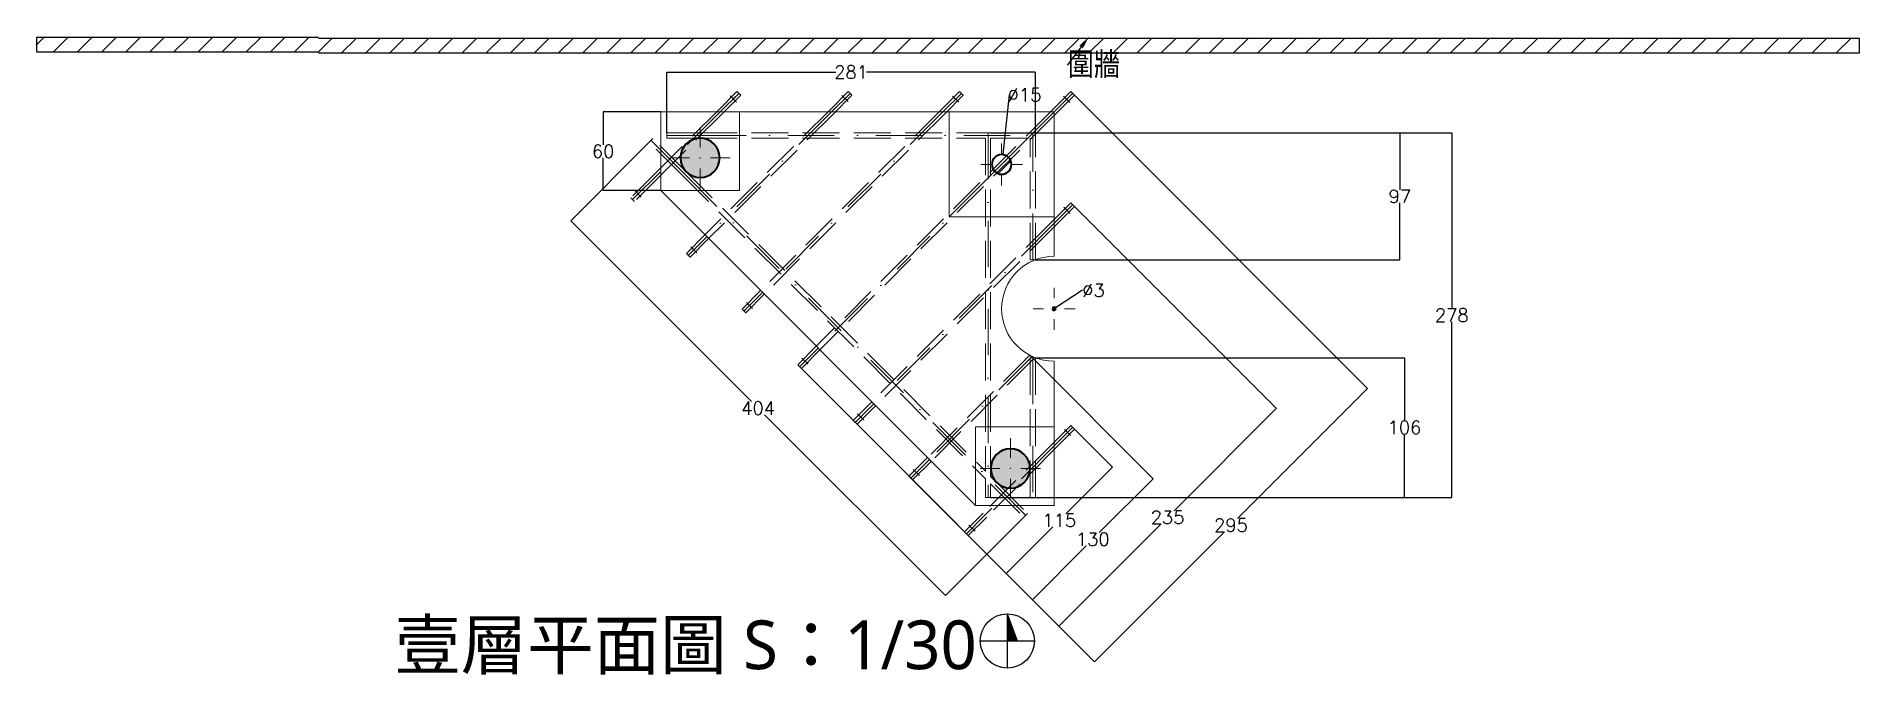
# Model space of a CAD drawing. Header units: millimetres. Extents: x -4568 to 9335, y 16555 to 21417.
import ezdxf
from ezdxf import colors
from ezdxf.entities.mleader import LeaderData, LeaderLine
from ezdxf.math import Vec2, Vec3

# ---------------------------------------------------------------- set-up
doc = ezdxf.new("R2010")
doc.units = ezdxf.units.MM
doc.header["$MEASUREMENT"] = 0
doc.set_wipeout_variables(frame=1)
for name, pattern in [('Wipeout_Contour', [1000, 0, -1000]), ('隱藏線', [391.22222328186, 282.22222328186, -109]), ('點 & 虛線', [670.2777624130249, 352.777767181396, -176.388883590699, 0, -141.11111164093])]:
    doc.linetypes.add(name, pattern=pattern)
for name, color, linetype, lineweight, true_color in [('2D 繪圖 - 通用_畫筆號__62', 7, 'Continuous', 20, 0xaaaaaa), ('2D 繪圖 - 通用_畫筆號__82', 7, 'Continuous', 20, 0xaaaaaa), ('場地 & 景觀 - 地形_畫筆號__168', 7, 'Continuous', 13, 0xfe847a), ('結構 - 承載_畫筆號__166', 7, 'Continuous', 13, 0x97cbff), ('結構 - 承載_畫筆號__180', 7, 'Continuous', 15, 0xd6cda7), ('結構 - 承載_畫筆號__28', 7, 'Continuous', 35, 0xa80f02), ('結構 - 承載_畫筆號__69', 7, 'Continuous', 20, 0x71cebe), ('結構 - 承載_畫筆號__90', 7, 'Continuous', 20, 0x00bfbf)]:
    doc.layers.add(name, color=color, linetype=linetype, lineweight=lineweight, true_color=true_color)
doc.layers.add('場地 & 景觀 - 地形', color=7, linetype='Continuous')
doc.layers.add('結構 - 承載', color=7, linetype='Continuous')
doc.layers.add('場地 & 景觀 - 地形_畫筆號__47', color=7, linetype='Continuous', lineweight=25)
doc.layers.add('結構 - 承載_畫筆號__20', color=1, linetype='Continuous', lineweight=0)
doc.styles.get("Standard").update_dxf_attribs({"font": 'txt', "bigfont": 'CHINESET.SHX'})
doc.styles.add('生成的_樣式_1', font='')
doc.styles.get('生成的_樣式_1').set_extended_font_data('微軟正黑體')
doc.dimstyles.new('圖面放大10倍', dxfattribs={"dimtxt": 100, "dimasz": 0.18, "dimexe": 0.18, "dimexo": 0.0625, "dimgap": 0.09, "dimtad": 0, "dimtih": 1, "dimtoh": 1, "dimdec": 0, "dimlfac": 0.1, "dimzin": 0, "dimdsep": 46, "dimtxsty": 'Standard', "dimcen": 0.09, "dimadec": 0, "dimazin": 0, "dimtfac": 1, "dimtdec": 0, "dimtofl": 0, "dimtmove": 0, "dimatfit": 3, "dimfxl": 1, "dimtolj": 1, "dimtzin": 0, "dimarcsym": 0})
pattern_1 = [(44.99999999999999, (0, 0), (-91.92387818248316, 91.92387818248324), [])]
pattern_2 = [(44.99999999999999, (0, 0), (-159.0990257669731, 159.0990257669732), []), (44.99999999999999, (-53.03300858899104, 53.03300858899108), (-159.0990257669731, 159.0990257669732), [])]

msp = doc.modelspace()

# ---------------------------------------------------------------- texts
at = {"style": '生成的_樣式_1'}
msp.add_text('壹層平面圖 S：1/30 ', height=371.4647106388439, dxfattribs=at).set_placement((-1838.91922312096, 16595.5345863705))

# ---------------------------------------------------------------- blocks, each defined once
blk = doc.blocks.new('牆_1', base_point=(-4568.393383232627, 21725.80885679))
at = {"color": 254, "linetype": 'Wipeout_Contour', "lineweight": 0, "ltscale": 88338.41198787843}
blk.add_wipeout([(-4568.393383232627, 21725.808856789998), (-2416.4599311117054, 21725.808856789998), (-2416.4599311117054, 21835.808856789994), (-4568.393383232627, 21835.808856789994)], dxfattribs=at).dxf.layer = '場地 & 景觀 - 地形'
at = {"layer": '場地 & 景觀 - 地形_畫筆號__168', "linetype": 'Continuous', "lineweight": 13, "true_color": 0xfe847a}
h = blk.add_hatch(dxfattribs=at)
h.set_pattern_fill('簡單磚', color=11, style=0, pattern_type=2)
h.set_pattern_definition(pattern_1)
h.paths.add_polyline_path([(-4568.393383232627, 21725.80885679), (-2416.459931111706, 21725.80885679), (-2416.459931111706, 21835.80885678999), (-4568.393383232627, 21835.80885678999)])
at = {"layer": '場地 & 景觀 - 地形_畫筆號__47', "color": 7, "linetype": 'Continuous', "lineweight": 25, "flags": 128}
for points in [[(-2416.459931111706, 21835.80885678999), (-4568.393383232627, 21835.80885678999)], [(-4568.393383232627, 21835.80885678999), (-4568.393383232627, 21725.80885679)], [(-4568.393383232627, 21725.80885679), (-2416.459931111706, 21725.80885679)]]:
    blk.add_lwpolyline(points, dxfattribs=at)
blk = doc.blocks.new('牆_2', base_point=(-2416.459931111706, 21725.80885679))
at = {"color": 254, "linetype": 'Wipeout_Contour', "lineweight": 0, "ltscale": 91222.43940808508}
blk.add_wipeout([(-2416.4599311117063, 21725.808856789998), (9334.600026173734, 21725.808856789998), (9334.600026173734, 21835.808856789994), (-2416.4599311117063, 21835.808856789994)], dxfattribs=at).dxf.layer = '場地 & 景觀 - 地形'
at = {"layer": '場地 & 景觀 - 地形_畫筆號__168', "linetype": 'Continuous', "lineweight": 13, "true_color": 0xfe847a}
h = blk.add_hatch(dxfattribs=at)
h.set_pattern_fill('簡單磚', color=11, style=0, pattern_type=2)
h.set_pattern_definition(pattern_1)
h.paths.add_polyline_path([(-2416.459931111707, 21725.80885679), (9334.600026173732, 21725.80885679), (9334.600026173732, 21835.80885678999), (-2416.459931111707, 21835.80885678999)])
at = {"layer": '場地 & 景觀 - 地形_畫筆號__47', "color": 7, "linetype": 'Continuous', "lineweight": 25, "flags": 128}
for points in [[(9334.600026173732, 21835.80885678999), (-2416.459931111707, 21835.80885678999)], [(9334.600026173732, 21725.80885679), (9334.600026173732, 21835.80885678999)], [(-2416.459931111707, 21725.80885679), (9334.600026173732, 21725.80885679)]]:
    blk.add_lwpolyline(points, dxfattribs=at)
blk = doc.blocks.new('柱_1', base_point=(2792.225761891631, 20441.96246969575))
at = {"layer": '結構 - 承載_畫筆號__166', "linetype": 'Continuous', "lineweight": 13, "true_color": 0x97cbff}
h = blk.add_hatch(dxfattribs=at)
h.set_pattern_fill('鋼', color=151, style=0, pattern_type=2)
h.set_pattern_definition(pattern_2)
h.paths.add_polyline_path([(2717.225761891631, 20441.96246969575, 0.9999999999999999), (2867.225761891631, 20441.96246969575, 0.9999999999999999)])
at = {"layer": '結構 - 承載_畫筆號__20', "color": 1, "linetype": 'Continuous', "lineweight": 0}
for p, q in [((2792.225761891631, 20521.96246969575), (2792.225761891631, 20601.96246969575)), ((2712.225761891631, 20441.96246969575), (2632.225761891631, 20441.96246969575)), ((2872.225761891631, 20441.96246969575), (2952.225761891631, 20441.96246969575)), ((2792.225761891631, 20361.96246969575), (2792.225761891631, 20281.96246969575))]:
    blk.add_line(p, q, dxfattribs=at)
blk.add_point((2792.225761891631, 20441.96246969575), dxfattribs=at)
at = {"layer": '結構 - 承載_畫筆號__28', "color": 14, "linetype": 'Continuous', "lineweight": 35, "true_color": 0xa80f02}
for start, end in [(0, 180), (180, 0)]:
    blk.add_arc((2792.225761891631, 20441.96246969575), 75.00000000000017, start, end, dxfattribs=at)
blk = doc.blocks.new('柱_2', base_point=(492.2257618916307, 20491.96246969575))
at = {"layer": '結構 - 承載_畫筆號__180', "linetype": 'Continuous', "lineweight": 0, "true_color": 0x353329}
blk.add_hatch(color=250, dxfattribs=at).paths.add_polyline_path([(342.2257618916308, 20491.96246969575, 0.9999999999999999), (642.2257618916307, 20491.96246969575, 0.9999999999999999)])
at = {"layer": '結構 - 承載_畫筆號__20', "color": 1, "linetype": 'Continuous', "lineweight": 0}
for p, q in [((492.2257618916307, 20571.96246969575), (492.2257618916307, 20721.96246969575)), ((412.2257618916307, 20491.96246969575), (262.2257618916308, 20491.96246969575)), ((572.2257618916308, 20491.96246969575), (722.2257618916308, 20491.96246969575)), ((492.2257618916307, 20411.96246969575), (492.2257618916307, 20261.96246969575))]:
    blk.add_line(p, q, dxfattribs=at)
blk.add_point((492.2257618916307, 20491.96246969575), dxfattribs=at)
at = {"layer": '結構 - 承載_畫筆號__28', "color": 14, "linetype": 'Continuous', "lineweight": 35, "true_color": 0xa80f02}
for start, end in [(0, 180), (180, 0)]:
    blk.add_arc((492.2257618916307, 20491.96246969575), 150, start, end, dxfattribs=at)
blk = doc.blocks.new('柱_3', base_point=(2859.148706652466, 18125.03952493492))
at = {"layer": '結構 - 承載_畫筆號__180', "linetype": 'Continuous', "lineweight": 0, "true_color": 0x353329}
blk.add_hatch(color=250, dxfattribs=at).paths.add_polyline_path([(2709.148706652466, 18125.03952493492, 0.9999999999999999), (3009.148706652466, 18125.03952493492, 0.9999999999999999)])
at = {"layer": '結構 - 承載_畫筆號__20', "color": 1, "linetype": 'Continuous', "lineweight": 0}
for p, q in [((2859.148706652466, 18205.03952493491), (2859.148706652466, 18355.03952493492)), ((2779.148706652466, 18125.03952493492), (2629.148706652466, 18125.03952493492)), ((2939.148706652466, 18125.03952493492), (3089.148706652466, 18125.03952493492)), ((2859.148706652466, 18045.03952493492), (2859.148706652466, 17895.03952493492))]:
    blk.add_line(p, q, dxfattribs=at)
blk.add_point((2859.148706652466, 18125.03952493492), dxfattribs=at)
at = {"layer": '結構 - 承載_畫筆號__28', "color": 14, "linetype": 'Continuous', "lineweight": 35, "true_color": 0xa80f02}
for start, end in [(0, 180), (180, 0)]:
    blk.add_arc((2859.148706652466, 18125.03952493492), 149.9999999999999, start, end, dxfattribs=at)
blk = doc.blocks.new('柱_4', base_point=(3192.225761891631, 19341.96246969575))
at = {"layer": '結構 - 承載_畫筆號__166', "linetype": 'Continuous', "lineweight": 13, "true_color": 0x97cbff}
h = blk.add_hatch(dxfattribs=at)
h.set_pattern_fill('鋼', color=151, style=0, pattern_type=2)
h.set_pattern_definition(pattern_2)
h.paths.add_polyline_path([(3179.725761891631, 19341.96246969575, 0.9999999999999999), (3204.725761891631, 19341.96246969575, 0.9999999999999999)])
at = {"layer": '結構 - 承載_畫筆號__20', "color": 1, "linetype": 'Continuous', "lineweight": 0}
for p, q in [((3192.225761891631, 19421.96246969575), (3192.225761891631, 19501.96246969575)), ((3112.225761891631, 19341.96246969575), (3032.225761891631, 19341.96246969575)), ((3272.225761891631, 19341.96246969575), (3352.225761891631, 19341.96246969575)), ((3192.225761891631, 19261.96246969575), (3192.225761891631, 19181.96246969575))]:
    blk.add_line(p, q, dxfattribs=at)
blk.add_point((3192.225761891631, 19341.96246969575), dxfattribs=at)
at = {"layer": '結構 - 承載_畫筆號__28', "color": 14, "linetype": 'Continuous', "lineweight": 35, "true_color": 0xa80f02}
for start, end in [(0, 180), (180, 0)]:
    blk.add_arc((3192.225761891631, 19341.96246969575), 12.50000000000018, start, end, dxfattribs=at)
blk = doc.blocks.new('梁_1', base_point=(3192.225761891631, 20841.96246969575))
at = {"layer": '結構 - 承載_畫筆號__69', "color": 123, "linetype": '點 & 虛線', "lineweight": 20, "true_color": 0x71cebe}
blk.add_line((3192.225761891631, 20841.96246969575), (1392.22576189163, 19041.96246969575), dxfattribs=at)
at = {"layer": '結構 - 承載_畫筆號__90', "color": 132, "linetype": '隱藏線', "lineweight": 20, "true_color": 0x00bfbf}
for p, q in [((3178.083626267903, 20856.10460531949), (1378.083626267899, 19056.10460531948)), ((3206.367897515364, 20827.82033407202), (1406.367897515361, 19027.82033407202))]:
    blk.add_line(p, q, dxfattribs=at)
blk = doc.blocks.new('梁_2', base_point=(3192.225761891631, 20841.96246969575))
at = {"layer": '結構 - 承載_畫筆號__69', "color": 123, "linetype": '點 & 虛線', "lineweight": 20, "true_color": 0x71cebe}
blk.add_line((3192.225761891631, 20841.96246969575), (3333.647118128941, 20983.38382593306), dxfattribs=at)
at = {"layer": '結構 - 承載_畫筆號__69', "color": 123, "linetype": 'Continuous', "lineweight": 20, "true_color": 0x71cebe}
blk.add_line((3265.024456979341, 20961.90161686256), (3312.164909058444, 20914.76116478346), dxfattribs=at)
at = {"layer": '結構 - 承載_畫筆號__90', "color": 132, "linetype": '隱藏線', "lineweight": 20, "true_color": 0x00bfbf}
for p, q in [((3178.083626267899, 20856.10460531948), (3319.50498250521, 20997.52596155679)), ((3347.789253752672, 20969.24169030933), (3319.50498250521, 20997.52596155679)), ((3206.36789751536, 20827.82033407201), (3347.789253752672, 20969.24169030933))]:
    blk.add_line(p, q, dxfattribs=at)
blk = doc.blocks.new('梁_3', base_point=(2343.697624467773, 20841.96246969575))
at = {"layer": '結構 - 承載_畫筆號__69', "color": 123, "linetype": '點 & 虛線', "lineweight": 20, "true_color": 0x71cebe}
blk.add_line((2343.697624467773, 20841.96246969575), (967.9616931797002, 19466.22653840768), dxfattribs=at)
at = {"layer": '結構 - 承載_畫筆號__90', "color": 132, "linetype": '隱藏線', "lineweight": 20, "true_color": 0x00bfbf}
for p, q in [((2329.555488844043, 20856.10460531948), (953.8195575559689, 19480.36867403141)), ((2357.839760091507, 20827.82033407202), (982.1038288034305, 19452.08440278394))]:
    blk.add_line(p, q, dxfattribs=at)
blk = doc.blocks.new('梁_4', base_point=(1495.169487043917, 20841.96246969575))
at = {"layer": '結構 - 承載_畫筆號__69', "color": 123, "linetype": '點 & 虛線', "lineweight": 20, "true_color": 0x71cebe}
blk.add_line((1495.169487043917, 20841.96246969575), (543.6976244677709, 19890.49060711961), dxfattribs=at)
at = {"layer": '結構 - 承載_畫筆號__90', "color": 132, "linetype": '隱藏線', "lineweight": 20, "true_color": 0x00bfbf}
for p, q in [((1481.027351420189, 20856.10460531949), (529.5554888440414, 19904.63274274334)), ((1509.311622667649, 20827.82033407202), (557.8397600915011, 19876.34847149587))]:
    blk.add_line(p, q, dxfattribs=at)
blk = doc.blocks.new('梁_5', base_point=(646.6413496200616, 20841.96246969575))
at = {"layer": '結構 - 承載_畫筆號__69', "color": 123, "linetype": '點 & 虛線', "lineweight": 20, "true_color": 0x71cebe}
blk.add_line((646.6413496200616, 20841.96246969575), (192.2257618916323, 20387.54688196733), dxfattribs=at)
at = {"layer": '結構 - 承載_畫筆號__90', "color": 132, "linetype": '隱藏線', "lineweight": 20, "true_color": 0x00bfbf}
for p, q in [((632.499213996329, 20856.10460531948), (178.0836262679028, 20401.68901759106)), ((660.7834852437906, 20827.82033407201), (206.3678975153643, 20373.40474634359))]:
    blk.add_line(p, q, dxfattribs=at)
blk = doc.blocks.new('梁_6', base_point=(3192.22576189163, 19993.4343322719))
at = {"layer": '結構 - 承載_畫筆號__69', "color": 123, "linetype": '點 & 虛線', "lineweight": 20, "true_color": 0x71cebe}
blk.add_line((3192.22576189163, 19993.4343322719), (1816.489830603558, 18617.69840098382), dxfattribs=at)
at = {"layer": '結構 - 承載_畫筆號__90', "color": 132, "linetype": '隱藏線', "lineweight": 20, "true_color": 0x00bfbf}
for p, q in [((3178.083626267899, 20007.57646789563), (1802.347694979827, 18631.84053660756)), ((3206.36789751536, 19979.29219664816), (1830.631966227289, 18603.55626536009))]:
    blk.add_line(p, q, dxfattribs=at)
blk = doc.blocks.new('梁_7', base_point=(3020.798938608537, 18973.47937156495))
at = {"layer": '結構 - 承載_畫筆號__69', "color": 123, "linetype": '點 & 虛線', "lineweight": 20, "true_color": 0x71cebe}
blk.add_line((3020.798938608537, 18973.47937156495), (2240.753899315488, 18193.4343322719), dxfattribs=at)
at = {"layer": '結構 - 承載_畫筆號__90', "color": 132, "linetype": '隱藏線', "lineweight": 20, "true_color": 0x00bfbf}
for p, q in [((3006.656802984806, 18987.62150718868), (2226.611763691756, 18207.57646789563)), ((3034.941074232268, 18959.33723594121), (2254.896034939219, 18179.29219664816)), ((3006.656802984806, 18987.62150718868), (3034.941074232268, 18959.33723594121))]:
    blk.add_line(p, q, dxfattribs=at)
blk = doc.blocks.new('梁_8', base_point=(3192.22576189163, 18296.37805742418))
at = {"layer": '結構 - 承載_畫筆號__69', "color": 123, "linetype": '點 & 虛線', "lineweight": 20, "true_color": 0x71cebe}
blk.add_line((3192.22576189163, 18296.37805742418), (2665.017968027416, 17769.17026355997), dxfattribs=at)
at = {"layer": '結構 - 承載_畫筆號__90', "color": 132, "linetype": '隱藏線', "lineweight": 20, "true_color": 0x00bfbf}
for p, q in [((3178.083626267899, 18310.52019304791), (2650.875832403686, 17783.3123991837)), ((3206.367897515361, 18282.23592180045), (2679.160103651147, 17755.02812793624))]:
    blk.add_line(p, q, dxfattribs=at)
blk = doc.blocks.new('梁_9', base_point=(543.6976244677709, 19890.49060711961))
at = {"layer": '結構 - 承載_畫筆號__69', "color": 123, "linetype": '點 & 虛線', "lineweight": 20, "true_color": 0x71cebe}
blk.add_line((543.6976244677709, 19890.49060711961), (402.2762682304619, 19749.0692508823), dxfattribs=at)
at = {"layer": '結構 - 承載_畫筆號__69', "color": 123, "linetype": 'Continuous', "lineweight": 20, "true_color": 0x71cebe}
blk.add_line((468.2729011412071, 19767.92543171394), (421.1324490621039, 19815.06588379304), dxfattribs=at)
at = {"layer": '結構 - 承載_畫筆號__90', "color": 132, "linetype": '隱藏線', "lineweight": 20, "true_color": 0x00bfbf}
for p, q in [((529.5554888440423, 19904.63274274334), (388.134132606731, 19763.21138650603)), ((388.134132606731, 19763.21138650603), (416.4184038541929, 19734.92711525856)), ((557.839760091503, 19876.34847149587), (416.4184038541929, 19734.92711525856))]:
    blk.add_line(p, q, dxfattribs=at)
blk = doc.blocks.new('梁_10', base_point=(646.6413496200616, 20841.96246969575))
at = {"layer": '結構 - 承載_畫筆號__69', "color": 123, "linetype": '點 & 虛線', "lineweight": 20, "true_color": 0x71cebe}
blk.add_line((646.6413496200616, 20841.96246969575), (788.0627058573708, 20983.38382593306), dxfattribs=at)
at = {"layer": '結構 - 承載_畫筆號__69', "color": 123, "linetype": 'Continuous', "lineweight": 20, "true_color": 0x71cebe}
blk.add_line((722.0660729466256, 20964.52764510142), (769.2065250257289, 20917.38719302231), dxfattribs=at)
at = {"layer": '結構 - 承載_畫筆號__90', "color": 132, "linetype": '隱藏線', "lineweight": 20, "true_color": 0x00bfbf}
for p, q in [((632.4992139963326, 20856.10460531949), (773.9205702336399, 20997.52596155679)), ((802.2048414811018, 20969.24169030933), (773.9205702336399, 20997.52596155679)), ((660.7834852437933, 20827.82033407202), (802.2048414811018, 20969.24169030933))]:
    blk.add_line(p, q, dxfattribs=at)
blk = doc.blocks.new('梁_11', base_point=(1495.169487043917, 20841.96246969575))
at = {"layer": '結構 - 承載_畫筆號__69', "color": 123, "linetype": '點 & 虛線', "lineweight": 20, "true_color": 0x71cebe}
blk.add_line((1495.169487043917, 20841.96246969575), (1636.590843281226, 20983.38382593306), dxfattribs=at)
at = {"layer": '結構 - 承載_畫筆號__69', "color": 123, "linetype": 'Continuous', "lineweight": 20, "true_color": 0x71cebe}
blk.add_line((1573.567821683229, 20967.50125641417), (1620.708273762332, 20920.36080433506), dxfattribs=at)
at = {"layer": '結構 - 承載_畫筆號__90', "color": 132, "linetype": '隱藏線', "lineweight": 20, "true_color": 0x00bfbf}
for p, q in [((1481.027351420189, 20856.10460531949), (1622.448707657495, 20997.52596155679)), ((1650.732978904957, 20969.24169030933), (1622.448707657495, 20997.52596155679)), ((1509.31162266765, 20827.82033407202), (1650.732978904957, 20969.24169030933))]:
    blk.add_line(p, q, dxfattribs=at)
blk = doc.blocks.new('梁_12', base_point=(2343.697624467773, 20841.96246969575))
at = {"layer": '結構 - 承載_畫筆號__69', "color": 123, "linetype": '點 & 虛線', "lineweight": 20, "true_color": 0x71cebe}
blk.add_line((2343.697624467773, 20841.96246969575), (2485.118980705082, 20983.38382593306), dxfattribs=at)
at = {"layer": '結構 - 承載_畫筆號__69', "color": 123, "linetype": 'Continuous', "lineweight": 20, "true_color": 0x71cebe}
blk.add_line((2417.585431347268, 20962.99072865435), (2464.725883426372, 20915.85027657525), dxfattribs=at)
at = {"layer": '結構 - 承載_畫筆號__90', "color": 132, "linetype": '隱藏線', "lineweight": 20, "true_color": 0x00bfbf}
for p, q in [((2329.555488844041, 20856.10460531948), (2470.976845081351, 20997.52596155679)), ((2499.261116328813, 20969.24169030933), (2470.976845081351, 20997.52596155679)), ((2357.839760091505, 20827.82033407202), (2499.261116328813, 20969.24169030933))]:
    blk.add_line(p, q, dxfattribs=at)
blk = doc.blocks.new('梁_13', base_point=(3192.22576189163, 19993.4343322719))
at = {"layer": '結構 - 承載_畫筆號__69', "color": 123, "linetype": '點 & 虛線', "lineweight": 20, "true_color": 0x71cebe}
blk.add_line((3192.22576189163, 19993.4343322719), (3333.647118128939, 20134.8556885092), dxfattribs=at)
at = {"layer": '結構 - 承載_畫筆號__69', "color": 123, "linetype": 'Continuous', "lineweight": 20, "true_color": 0x71cebe}
blk.add_line((3266.91612819625, 20115.26515065562), (3314.056580275353, 20068.12469857651), dxfattribs=at)
at = {"layer": '結構 - 承載_畫筆號__90', "color": 132, "linetype": '隱藏線', "lineweight": 20, "true_color": 0x00bfbf}
for p, q in [((3178.083626267899, 20007.57646789563), (3319.504982505208, 20148.99782413294)), ((3206.36789751536, 19979.29219664816), (3347.78925375267, 20120.71355288547)), ((3347.78925375267, 20120.71355288547), (3319.504982505208, 20148.99782413294))]:
    blk.add_line(p, q, dxfattribs=at)
blk = doc.blocks.new('梁_14', base_point=(3192.22576189163, 18296.37805742418))
at = {"layer": '結構 - 承載_畫筆號__69', "color": 123, "linetype": '點 & 虛線', "lineweight": 20, "true_color": 0x71cebe}
blk.add_line((3192.22576189163, 18296.37805742418), (3333.64711812894, 18437.79941366149), dxfattribs=at)
at = {"layer": '結構 - 承載_畫筆號__69', "color": 123, "linetype": 'Continuous', "lineweight": 20, "true_color": 0x71cebe}
blk.add_line((3271.105077810831, 18422.39782542249), (3318.245529889934, 18375.25737334338), dxfattribs=at)
at = {"layer": '結構 - 承載_畫筆號__90', "color": 132, "linetype": '隱藏線', "lineweight": 20, "true_color": 0x00bfbf}
for p, q in [((3178.0836262679, 18310.52019304791), (3319.504982505209, 18451.94154928522)), ((3206.367897515362, 18282.23592180045), (3347.789253752671, 18423.65727803776)), ((3347.789253752671, 18423.65727803776), (3319.504982505209, 18451.94154928522))]:
    blk.add_line(p, q, dxfattribs=at)
blk = doc.blocks.new('梁_15', base_point=(492.2257618916307, 20661.96246969575))
at = {"layer": '結構 - 承載_畫筆號__69', "color": 123, "linetype": '點 & 虛線', "lineweight": 20, "true_color": 0x71cebe}
blk.add_line((492.2257618916307, 20661.96246969575), (3049.148706652466, 20661.96246969575), dxfattribs=at)
at = {"layer": '結構 - 承載_畫筆號__90', "color": 132, "linetype": '隱藏線', "lineweight": 20, "true_color": 0x00bfbf}
for p, q in [((492.2257618916306, 20681.96246969575), (2668.336375915732, 20681.96246969575)), ((492.2257618916306, 20641.96246969575), (2668.336375915732, 20641.96246969575)), ((2708.336375915732, 20681.96246969575), (3009.148706652466, 20681.96246969575)), ((2708.336375915732, 20641.96246969575), (3009.148706652466, 20641.96246969575)), ((3049.148706652466, 20641.96246969575), (3049.148706652466, 20681.96246969575))]:
    blk.add_line(p, q, dxfattribs=at)
blk = doc.blocks.new('梁_16', base_point=(492.2257618916307, 20661.96246969575))
at = {"layer": '結構 - 承載_畫筆號__69', "color": 123, "linetype": '點 & 虛線', "lineweight": 20, "true_color": 0x71cebe}
blk.add_line((492.2257618916307, 20661.96246969575), (238.3570783725933, 20661.96246969575), dxfattribs=at)
at = {"layer": '結構 - 承載_畫筆號__90', "color": 132, "linetype": '隱藏線', "lineweight": 20, "true_color": 0x00bfbf}
for p, q in [((492.2257618916307, 20681.96246969575), (238.3570783725933, 20681.96246969575)), ((238.3570783725933, 20681.96246969575), (238.3570783725933, 20641.96246969575)), ((492.2257618916307, 20641.96246969575), (238.3570783725933, 20641.96246969575))]:
    blk.add_line(p, q, dxfattribs=at)
blk = doc.blocks.new('梁_17', base_point=(372.0176090899168, 20371.75431689404))
at = {"layer": '結構 - 承載_畫筆號__69', "color": 123, "linetype": '點 & 虛線', "lineweight": 20, "true_color": 0x71cebe}
blk.add_line((372.0176090899168, 20371.75431689404), (2745.304892006488, 17998.46703397747), dxfattribs=at)
at = {"layer": '結構 - 承載_畫筆號__90', "color": 132, "linetype": '隱藏線', "lineweight": 20, "true_color": 0x00bfbf}
for p, q in [((357.8754734661875, 20357.6121812703), (2668.336375915731, 18047.15127882076)), ((386.1597447136491, 20385.89645251777), (2668.336375915733, 18103.71982131568)), ((2708.336375915733, 18063.71982131568), (2759.447027630219, 18012.6091696012)), ((2708.336375915732, 18007.15127882076), (2731.162756382757, 17984.32489835373))]:
    blk.add_line(p, q, dxfattribs=at)
blk = doc.blocks.new('梁_18', base_point=(372.0176090899168, 20371.75431689404))
at = {"layer": '結構 - 承載_畫筆號__69', "color": 123, "linetype": '點 & 虛線', "lineweight": 20, "true_color": 0x71cebe}
blk.add_line((372.0176090899168, 20371.75431689404), (118.6619110930882, 20625.11001489086), dxfattribs=at)
at = {"layer": '結構 - 承載_畫筆號__90', "color": 132, "linetype": '隱藏線', "lineweight": 20, "true_color": 0x00bfbf}
for p, q in [((132.8040467168191, 20639.25215051459), (104.5197754693572, 20610.96787926713)), ((357.8754734661829, 20357.61218127031), (104.5197754693572, 20610.96787926713)), ((386.159744713647, 20385.89645251777), (132.8040467168191, 20639.25215051459))]:
    blk.add_line(p, q, dxfattribs=at)
blk = doc.blocks.new('梁_19', base_point=(2745.304892006488, 17998.46703397747))
at = {"layer": '結構 - 承載_畫筆號__69', "color": 123, "linetype": '點 & 虛線', "lineweight": 20, "true_color": 0x71cebe}
blk.add_line((2745.304892006488, 17998.46703397747), (2975.373307086744, 17768.39861889721), dxfattribs=at)
at = {"layer": '結構 - 承載_畫筆號__90', "color": 132, "linetype": '隱藏線', "lineweight": 20, "true_color": 0x00bfbf}
for p, q in [((2731.162756382757, 17984.32489835373), (2961.231171463013, 17754.25648327348)), ((2759.447027630218, 18012.6091696012), (2989.515442710475, 17782.54075452095)), ((2961.231171463013, 17754.25648327348), (2989.515442710475, 17782.54075452095))]:
    blk.add_line(p, q, dxfattribs=at)
blk = doc.blocks.new('梁_20', base_point=(3029.148706652466, 19715.51722201662))
at = {"layer": '結構 - 承載_畫筆號__69', "color": 123, "linetype": '點 & 虛線', "lineweight": 20, "true_color": 0x71cebe}
blk.add_line((3029.148706652466, 19715.51722201662), (3029.148706652466, 20681.96246969575), dxfattribs=at)
at = {"layer": '結構 - 承載_畫筆號__90', "color": 132, "linetype": '隱藏線', "lineweight": 20, "true_color": 0x00bfbf}
for p, q in [((3049.148706652466, 20681.96246969575), (3009.148706652466, 20681.96246969575)), ((3009.148706652466, 19715.51722201662), (3009.148706652466, 20641.96246969575)), ((3049.148706652466, 19715.51722201662), (3049.148706652466, 20641.96246969575)), ((3049.148706652466, 19715.51722201662), (3009.148706652466, 19715.51722201662))]:
    blk.add_line(p, q, dxfattribs=at)
blk = doc.blocks.new('梁_21', base_point=(3029.148706652466, 18968.44599555603))
at = {"layer": '結構 - 承載_畫筆號__69', "color": 123, "linetype": '點 & 虛線', "lineweight": 20, "true_color": 0x71cebe}
blk.add_line((3029.148706652466, 18968.44599555603), (3029.148706652466, 17905.01673093755), dxfattribs=at)
at = {"layer": '結構 - 承載_畫筆號__90', "color": 132, "linetype": '隱藏線', "lineweight": 20, "true_color": 0x00bfbf}
for p, q in [((3009.148706652466, 18968.44599555603), (3009.148706652466, 17905.01673093755)), ((3009.148706652466, 18968.44599555603), (3049.148706652466, 18968.44599555603)), ((3049.148706652466, 18968.44599555603), (3049.148706652466, 17905.01673093755)), ((3009.148706652466, 17905.01673093755), (3049.148706652466, 17905.01673093755))]:
    blk.add_line(p, q, dxfattribs=at)
blk = doc.blocks.new('梁_22', base_point=(967.9616931796963, 19466.22653840767))
at = {"layer": '結構 - 承載_畫筆號__69', "color": 123, "linetype": '點 & 虛線', "lineweight": 20, "true_color": 0x71cebe}
blk.add_line((967.9616931796963, 19466.22653840767), (826.5403369423874, 19324.80518217037), dxfattribs=at)
at = {"layer": '結構 - 承載_畫筆號__69', "color": 123, "linetype": 'Continuous', "lineweight": 20, "true_color": 0x71cebe}
blk.add_line((892.5369698531326, 19343.66136300201), (845.3965177740293, 19390.80181508111), dxfattribs=at)
at = {"layer": '結構 - 承載_畫筆號__90', "color": 132, "linetype": '隱藏線', "lineweight": 20, "true_color": 0x00bfbf}
for p, q in [((953.8195575559679, 19480.36867403141), (812.3982013186563, 19338.9473177941)), ((812.3982013186563, 19338.9473177941), (840.6824725661183, 19310.66304654663)), ((982.1038288034295, 19452.08440278394), (840.6824725661183, 19310.66304654663))]:
    blk.add_line(p, q, dxfattribs=at)
blk = doc.blocks.new('梁_23', base_point=(1392.225761891624, 19041.96246969575))
at = {"layer": '結構 - 承載_畫筆號__69', "color": 123, "linetype": '點 & 虛線', "lineweight": 20, "true_color": 0x71cebe}
blk.add_line((1392.225761891624, 19041.96246969575), (1250.804405654316, 18900.54111345844), dxfattribs=at)
at = {"layer": '結構 - 承載_畫筆號__69', "color": 123, "linetype": 'Continuous', "lineweight": 20, "true_color": 0x71cebe}
blk.add_line((1316.80103856506, 18919.39729429008), (1269.660586485957, 18966.53774636918), dxfattribs=at)
at = {"layer": '結構 - 承載_畫筆號__90', "color": 132, "linetype": '隱藏線', "lineweight": 20, "true_color": 0x00bfbf}
for p, q in [((1378.083626267892, 19056.10460531948), (1236.662270030585, 18914.68324908217)), ((1236.662270030585, 18914.68324908217), (1264.946541278046, 18886.39897783471)), ((1406.367897515353, 19027.82033407201), (1264.946541278046, 18886.39897783471))]:
    blk.add_line(p, q, dxfattribs=at)
blk = doc.blocks.new('梁_24', base_point=(1816.489830603555, 18617.69840098382))
at = {"layer": '結構 - 承載_畫筆號__69', "color": 123, "linetype": '點 & 虛線', "lineweight": 20, "true_color": 0x71cebe}
blk.add_line((1816.489830603555, 18617.69840098382), (1675.068474366246, 18476.27704474651), dxfattribs=at)
at = {"layer": '結構 - 承載_畫筆號__69', "color": 123, "linetype": 'Continuous', "lineweight": 20, "true_color": 0x71cebe}
blk.add_line((1741.065107276991, 18495.13322557815), (1693.924655197888, 18542.27367765726), dxfattribs=at)
at = {"layer": '結構 - 承載_畫筆號__90', "color": 132, "linetype": '隱藏線', "lineweight": 20, "true_color": 0x00bfbf}
for p, q in [((1802.347694979823, 18631.84053660755), (1660.926338742515, 18490.41918037024)), ((1830.631966227284, 18603.55626536008), (1689.210609989977, 18462.13490912278)), ((1660.926338742515, 18490.41918037024), (1689.210609989977, 18462.13490912278))]:
    blk.add_line(p, q, dxfattribs=at)
blk = doc.blocks.new('梁_25', base_point=(2240.753899315482, 18193.43433227189))
at = {"layer": '結構 - 承載_畫筆號__69', "color": 123, "linetype": '點 & 虛線', "lineweight": 20, "true_color": 0x71cebe}
blk.add_line((2240.753899315482, 18193.43433227189), (2099.332543078174, 18052.01297603458), dxfattribs=at)
at = {"layer": '結構 - 承載_畫筆號__69', "color": 123, "linetype": 'Continuous', "lineweight": 20, "true_color": 0x71cebe}
blk.add_line((2165.329175988919, 18070.86915686622), (2118.188723909815, 18118.00960894533), dxfattribs=at)
at = {"layer": '結構 - 承載_畫筆號__90', "color": 132, "linetype": '隱藏線', "lineweight": 20, "true_color": 0x00bfbf}
for p, q in [((2226.611763691752, 18207.57646789563), (2085.190407454443, 18066.15511165831)), ((2254.896034939214, 18179.29219664816), (2113.474678701905, 18037.87084041085)), ((2085.190407454443, 18066.15511165831), (2113.474678701905, 18037.87084041085))]:
    blk.add_line(p, q, dxfattribs=at)
blk = doc.blocks.new('梁_26', base_point=(2665.017968027411, 17769.17026355996))
at = {"layer": '結構 - 承載_畫筆號__69', "color": 123, "linetype": '點 & 虛線', "lineweight": 20, "true_color": 0x71cebe}
blk.add_line((2665.017968027411, 17769.17026355996), (2523.596611790103, 17627.74890732265), dxfattribs=at)
at = {"layer": '結構 - 承載_畫筆號__69', "color": 123, "linetype": 'Continuous', "lineweight": 20, "true_color": 0x71cebe}
blk.add_line((2589.593244700848, 17646.60508815429), (2542.452792621744, 17693.7455402334), dxfattribs=at)
at = {"layer": '結構 - 承載_畫筆號__90', "color": 132, "linetype": '隱藏線', "lineweight": 20, "true_color": 0x00bfbf}
for p, q in [((2650.875832403679, 17783.31239918369), (2509.454476166372, 17641.89104294639)), ((2679.160103651142, 17755.02812793623), (2537.738747413834, 17613.60677169892)), ((2509.454476166372, 17641.89104294639), (2537.738747413834, 17613.60677169892))]:
    blk.add_line(p, q, dxfattribs=at)
blk = doc.blocks.new('梁_27', base_point=(2688.336375915732, 20681.96246969575))
at = {"layer": '結構 - 承載_畫筆號__69', "color": 123, "linetype": '點 & 虛線', "lineweight": 20, "true_color": 0x71cebe}
blk.add_line((2688.336375915732, 20681.96246969575), (2688.336375915732, 17905.01673093755), dxfattribs=at)
at = {"layer": '結構 - 承載_畫筆號__90', "color": 132, "linetype": '隱藏線', "lineweight": 20, "true_color": 0x00bfbf}
for p, q in [((2668.336375915732, 20681.96246969575), (2708.336375915732, 20681.96246969575)), ((2668.336375915732, 20641.96246969575), (2668.336375915732, 18103.71982131568)), ((2708.336375915732, 20641.96246969575), (2708.336375915732, 18063.71982131568)), ((2668.336375915732, 18047.15127882076), (2668.336375915732, 17905.01673093755)), ((2708.336375915732, 18007.15127882076), (2708.336375915732, 17905.01673093755)), ((2668.336375915732, 17905.01673093755), (2708.336375915732, 17905.01673093755))]:
    blk.add_line(p, q, dxfattribs=at)
blk = doc.blocks.new('梁_28', base_point=(192.2257618916316, 20387.54688196733))
at = {"layer": '結構 - 承載_畫筆號__69', "color": 123, "linetype": '點 & 虛線', "lineweight": 20, "true_color": 0x71cebe}
blk.add_line((192.2257618916316, 20387.54688196733), (-21.98780048146531, 20173.33331959423), dxfattribs=at)
at = {"layer": '結構 - 承載_畫筆號__69', "color": 123, "linetype": 'Continuous', "lineweight": 20, "true_color": 0x71cebe}
blk.add_line((44.00883242927989, 20192.18950042587), (-3.131619649823232, 20239.32995250497), dxfattribs=at)
at = {"layer": '結構 - 承載_畫筆號__90', "color": 132, "linetype": '隱藏線', "lineweight": 20, "true_color": 0x00bfbf}
for p, q in [((178.0836262679024, 20401.68901759106), (-36.12993610519627, 20187.47545521796)), ((206.367897515363, 20373.40474634359), (-7.845664857734375, 20159.1911839705)), ((-36.12993610519626, 20187.47545521796), (-7.845664857734375, 20159.1911839705))]:
    blk.add_line(p, q, dxfattribs=at)
blk = doc.blocks.new('*D64')
at = {"color": 0, "lineweight": -2, "transparency": 16777216}
for p, q in [((3347.833447926494, 18423.61308386393), (3636.924997597284, 18134.52153419314)), ((3636.670439156058, 18134.52153419314), (3281.862465207252, 17779.71356024434)), ((2826.874491258448, 17324.72558629554), (3181.682465207252, 17679.53356024434)), ((2537.782941587658, 17613.5625775251), (2826.874491258449, 17324.47102785431))]:
    blk.add_line(p, q, dxfattribs=at)
at = {"color": 0, "transparency": 16777216}
for points in [[(3636.649225952622, 18134.54274739658), (3636.691652359494, 18134.5003209897), (3636.797718376671, 18134.64881341375)], [(2826.853278055012, 17324.74679949897), (2826.895704461884, 17324.7043730921), (2826.747212037835, 17324.59830707492)]]:
    blk.add_solid(points, dxfattribs=at)
at = {"layer": 'Defpoints', "color": 0, "transparency": 16777216}
for p in [(3347.78925375267, 18423.65727803775), (3636.797718376671, 18134.64881341375), (2537.738747413833, 17613.60677169892)]:
    blk.add_point(p, dxfattribs=at)
at = {"color": 0, "transparency": 16777216, "insert": (3231.772465207254, 17729.62356024434), "char_height": 100, "attachment_point": 5}
blk.add_mtext('\\A1;115', dxfattribs=at)
blk = doc.blocks.new('*D65')
at = {"color": 0, "lineweight": -2, "transparency": 16777216}
for p, q in [((3034.985268406092, 18959.29304176739), (3947.880027652227, 18046.39828252125)), ((2113.518872875728, 18037.82664623703), (3026.413632121865, 17124.93188699089)), ((3947.625469211001, 18046.39828252125), (3537.109550666429, 17635.88236397668)), ((3026.413632121864, 17125.18644543212), (3436.929550666428, 17535.70236397668))]:
    blk.add_line(p, q, dxfattribs=at)
at = {"color": 0, "transparency": 16777216}
for points in [[(3947.604256007564, 18046.41949572469), (3947.646682414436, 18046.37706931782), (3947.752748431613, 18046.52556174187)], [(3026.392418918427, 17125.20765863555), (3026.4348453253, 17125.16523222868), (3026.286352901251, 17125.0591662115)]]:
    blk.add_solid(points, dxfattribs=at)
at = {"layer": 'Defpoints', "color": 0, "transparency": 16777216}
for p in [(3034.941074232267, 18959.33723594121), (2113.474678701904, 18037.87084041085), (3947.752748431613, 18046.52556174187)]:
    blk.add_point(p, dxfattribs=at)
at = {"color": 0, "transparency": 16777216, "insert": (3487.019550666432, 17585.79236397668), "char_height": 100, "attachment_point": 5}
blk.add_mtext('\\A1;130', dxfattribs=at)
blk = doc.blocks.new('*D66')
at = {"color": 0, "lineweight": -2, "transparency": 16777216}
for p, q in [((3347.833447926492, 20120.66935871165), (4887.034548161698, 18581.46825847645)), ((4886.779989720471, 18581.46825847645), (4107.707947059738, 17802.39621581571)), ((1689.2548041638, 18462.09071494895), (3228.455904399006, 16922.88961471375)), ((3228.455904399007, 16923.14417315498), (4007.527947059738, 17702.21621581571))]:
    blk.add_line(p, q, dxfattribs=at)
at = {"color": 0, "transparency": 16777216}
for points in [[(4886.758776517036, 18581.48947167988), (4886.801202923907, 18581.44704527301), (4886.907268941084, 18581.59553769706)], [(3228.434691195571, 16923.16538635841), (3228.477117602442, 16923.12295995154), (3228.328625178392, 16923.01689393436)]]:
    blk.add_solid(points, dxfattribs=at)
at = {"layer": 'Defpoints', "color": 0, "transparency": 16777216}
for p in [(3347.789253752668, 20120.71355288547), (4886.907268941084, 18581.59553769706), (1689.210609989976, 18462.13490912278)]:
    blk.add_point(p, dxfattribs=at)
at = {"color": 0, "transparency": 16777216, "insert": (4057.617947059738, 17752.30621581571), "char_height": 100, "attachment_point": 5}
blk.add_mtext('\\A1;235', dxfattribs=at)
blk = doc.blocks.new('*D67')
at = {"color": 0, "lineweight": -2, "transparency": 16777216}
for p, q in [((3347.833447926498, 20969.1974961355), (5582.544072839582, 18734.48687122242)), ((1264.990735451871, 18886.35478366088), (3499.701360364955, 16651.6441587478)), ((5582.289514398353, 18734.48687122242), (4591.085437381656, 17743.28279420572)), ((3499.701360364956, 16651.89871718903), (4490.905437381656, 17643.10279420572))]:
    blk.add_line(p, q, dxfattribs=at)
at = {"color": 0, "transparency": 16777216}
for points in [[(5582.268301194918, 18734.50808442586), (5582.31072760179, 18734.46565801898), (5582.416793618968, 18734.61415044303)], [(3499.68014716152, 16651.91993039246), (3499.722573568392, 16651.87750398559), (3499.574081144341, 16651.77143796841)]]:
    blk.add_solid(points, dxfattribs=at)
at = {"layer": 'Defpoints', "color": 0, "transparency": 16777216}
for p in [(3347.789253752673, 20969.24169030933), (1264.946541278046, 18886.39897783471), (5582.416793618968, 18734.61415044303)]:
    blk.add_point(p, dxfattribs=at)
at = {"color": 0, "transparency": 16777216, "insert": (4540.995437381654, 17693.19279420572), "char_height": 100, "attachment_point": 5}
blk.add_mtext('\\A1;295', dxfattribs=at)
blk = doc.blocks.new('*D68')
at = {"color": 0, "lineweight": -2, "transparency": 16777216}
for p, q in [((3408.863659788829, 19482.78885622619), (3202.856963394104, 19348.87332742934)), ((3409.043659788841, 19482.78885622619), (3408.863659788829, 19482.78885622619)), ((3192.135761891631, 19341.96246969575), (3192.315761891632, 19341.96246969575)), ((3192.225761891633, 19341.87246969575), (3192.225761891632, 19342.05246969575))]:
    blk.add_line(p, q, dxfattribs=at)
blk.add_arc((3192.225761891632, 19341.96246969575), 12.49999999999909, 0.2864788975654786, 33.85111187465027, dxfattribs=at)
at = {"color": 0, "transparency": 16777216}
blk.add_solid([(3202.840612784324, 19348.89848011428), (3202.873314003884, 19348.84817474439), (3202.706047284448, 19348.77522377066)], dxfattribs=at)
at = {"layer": 'Defpoints', "color": 0, "transparency": 16777216}
for p in [(3181.745476498818, 19335.14971562085), (3202.706047284448, 19348.77522377066)]:
    blk.add_point(p, dxfattribs=at)
at = {"color": 0, "transparency": 16777216, "insert": (3492.466993122174, 19482.78885622619), "char_height": 100, "attachment_point": 5}
blk.add_mtext('\\A1;∅3', dxfattribs=at)
blk = doc.blocks.new('*D69')
at = {"color": 0, "lineweight": -2, "transparency": 16777216}
for p, q in [((2849.965786927844, 20971.67912036227), (2800.372258177032, 20516.69978967896)), ((2850.145786927844, 20971.67912036227), (2849.965786927844, 20971.67912036227)), ((2792.135761891631, 20441.96246969575), (2792.315761891632, 20441.96246969575)), ((2792.225761891631, 20441.87246969575), (2792.225761891631, 20442.05246969575))]:
    blk.add_line(p, q, dxfattribs=at)
at = {"color": 0, "transparency": 16777216}
blk.add_solid([(2800.342434825083, 20516.70304047556), (2800.40208152898, 20516.69653888236), (2800.352753397418, 20516.52084956727)], dxfattribs=at)
at = {"layer": 'Defpoints', "color": 0, "transparency": 16777216}
for p in [(2800.352753397418, 20516.52084956727), (2784.098770385845, 20367.40408982424)]:
    blk.add_point(p, dxfattribs=at)
at = {"color": 0, "transparency": 16777216, "insert": (2966.902453594512, 20971.67912036226), "char_height": 100, "attachment_point": 5}
blk.add_mtext('\\A1;∅15', dxfattribs=at)
blk = doc.blocks.new('*D70')
at = {"color": 0, "lineweight": -2, "transparency": 16777216}
for p, q in [((104.4755812955336, 20610.9236850933), (-493.7357262581318, 20012.71237753964)), ((-493.4811678169062, 20012.71237753964), (884.6572509593061, 18634.57395876343)), ((2362.975669735522, 17156.25553998721), (984.8372509593064, 18534.39395876343)), ((2961.18697728919, 17754.21228909965), (2362.975669735524, 17156.00098154599))]:
    blk.add_line(p, q, dxfattribs=at)
at = {"color": 0, "transparency": 16777216}
for points in [[(-493.4599546134705, 20012.73359074308), (-493.502381020342, 20012.6911643362), (-493.608447037519, 20012.83965676025)], [(2362.996882938958, 17156.27675319065), (2362.954456532087, 17156.23432678378), (2363.102948956137, 17156.1282607666)]]:
    blk.add_solid(points, dxfattribs=at)
at = {"layer": 'Defpoints', "color": 0, "transparency": 16777216}
for p in [(104.5197754693563, 20610.96787926713), (2961.231171463014, 17754.25648327348), (2363.102948956137, 17156.1282607666)]:
    blk.add_point(p, dxfattribs=at)
at = {"color": 0, "transparency": 16777216, "insert": (934.7472509593081, 18584.48395876343), "char_height": 100, "attachment_point": 5}
blk.add_mtext('\\A1;404', dxfattribs=at)
blk = doc.blocks.new('*D71')
at = {"color": 0, "lineweight": -2, "transparency": 16777216}
for p, q in [((238.3570783725933, 20682.02496969575), (238.3570783725934, 21145.61831425815)), ((238.5370783725934, 21145.43831425815), (1526.996225845863, 21145.43831425815)), ((3048.968706652466, 21145.43831425815), (1760.509559179196, 21145.43831425815)), ((3049.148706652466, 20682.02496969575), (3049.148706652466, 21145.61831425815))]:
    blk.add_line(p, q, dxfattribs=at)
at = {"color": 0, "transparency": 16777216}
for points in [[(238.5370783725934, 21145.46831425815), (238.5370783725934, 21145.40831425815), (238.3570783725934, 21145.43831425815)], [(3048.968706652466, 21145.46831425815), (3048.968706652466, 21145.40831425815), (3049.148706652466, 21145.43831425815)]]:
    blk.add_solid(points, dxfattribs=at)
at = {"layer": 'Defpoints', "color": 0, "transparency": 16777216}
for p in [(3049.148706652466, 21145.43831425815), (238.3570783725933, 20681.96246969575), (3049.148706652466, 20681.96246969575)]:
    blk.add_point(p, dxfattribs=at)
at = {"color": 0, "transparency": 16777216, "insert": (1643.75289251253, 21145.43831425815), "char_height": 100, "attachment_point": 5}
blk.add_mtext('\\A1;281', dxfattribs=at)
blk = doc.blocks.new('*D72')
at = {"color": 0, "lineweight": -2, "transparency": 16777216}
for p, q in [((2708.398875915732, 20681.96246969575), (6225.159755753505, 20681.96246969575)), ((6224.979755753506, 20681.78246969575), (6224.979755753506, 19343.57960031665)), ((6224.979755753505, 17905.19673093755), (6224.979755753506, 19243.39960031665)), ((2708.398875915732, 17905.01673093755), (6225.159755753504, 17905.01673093755))]:
    blk.add_line(p, q, dxfattribs=at)
at = {"color": 0, "transparency": 16777216}
for points in [[(6224.949755753506, 20681.78246969575), (6225.009755753505, 20681.78246969575), (6224.979755753506, 20681.96246969575)], [(6224.949755753505, 17905.19673093755), (6225.009755753505, 17905.19673093755), (6224.979755753505, 17905.01673093755)]]:
    blk.add_solid(points, dxfattribs=at)
at = {"layer": 'Defpoints', "color": 0, "transparency": 16777216}
for p in [(2708.336375915732, 20681.96246969575), (6224.979755753506, 20681.96246969575), (2708.336375915732, 17905.01673093755)]:
    blk.add_point(p, dxfattribs=at)
at = {"color": 0, "transparency": 16777216, "insert": (6224.979755753502, 19293.48960031665), "char_height": 100, "attachment_point": 5}
blk.add_mtext('\\A1;278', dxfattribs=at)
blk = doc.blocks.new('*D73')
at = {"color": 0, "lineweight": -2, "transparency": 16777216}
for p, q in [((3049.211206652466, 18968.44599555603), (5864.249426101806, 18968.44599555603)), ((5864.069426101807, 18968.26599555603), (5864.069426101807, 18486.82136324679)), ((5864.069426101806, 17905.19673093755), (5864.069426101806, 18386.64136324679)), ((3049.211206652466, 17905.01673093755), (5864.249426101806, 17905.01673093755))]:
    blk.add_line(p, q, dxfattribs=at)
at = {"color": 0, "transparency": 16777216}
for points in [[(5864.039426101807, 18968.26599555603), (5864.099426101807, 18968.26599555603), (5864.069426101807, 18968.44599555603)], [(5864.039426101806, 17905.19673093755), (5864.099426101806, 17905.19673093755), (5864.069426101806, 17905.01673093755)]]:
    blk.add_solid(points, dxfattribs=at)
at = {"layer": 'Defpoints', "color": 0, "transparency": 16777216}
for p in [(3049.148706652466, 18968.44599555603), (5864.069426101807, 18968.44599555603), (3049.148706652466, 17905.01673093755)]:
    blk.add_point(p, dxfattribs=at)
at = {"color": 0, "transparency": 16777216, "insert": (5864.069426101803, 18436.73136324679), "char_height": 100, "attachment_point": 5}
blk.add_mtext('\\A1;106', dxfattribs=at)
blk = doc.blocks.new('*D74')
at = {"color": 0, "lineweight": -2, "transparency": 16777216}
for p, q in [((3049.211206652466, 20681.96246969575), (5829.001454705612, 20681.96246969575)), ((5828.821454705612, 20681.78246969575), (5828.821454705612, 20248.82984585618)), ((5828.821454705612, 19715.69722201662), (5828.821454705612, 20148.64984585618)), ((3049.211206652466, 19715.51722201662), (5829.001454705612, 19715.51722201662))]:
    blk.add_line(p, q, dxfattribs=at)
at = {"color": 0, "transparency": 16777216}
for points in [[(5828.791454705613, 20681.78246969575), (5828.851454705612, 20681.78246969575), (5828.821454705612, 20681.96246969575)], [(5828.791454705613, 19715.69722201662), (5828.851454705612, 19715.69722201662), (5828.821454705612, 19715.51722201662)]]:
    blk.add_solid(points, dxfattribs=at)
at = {"layer": 'Defpoints', "color": 0, "transparency": 16777216}
for p in [(3049.148706652466, 20681.96246969575), (5828.821454705612, 20681.96246969575), (3049.148706652466, 19715.51722201662)]:
    blk.add_point(p, dxfattribs=at)
at = {"color": 0, "transparency": 16777216, "insert": (5828.821454705609, 20198.73984585618), "char_height": 100, "attachment_point": 5}
blk.add_mtext('\\A1;97', dxfattribs=at)
blk = doc.blocks.new('*D75')
at = {"color": 0, "lineweight": -2, "transparency": 16777216}
for p, q in [((192.1632618916309, 20841.96246969575), (-247.3450722932245, 20841.96246969575)), ((-247.1650722932245, 20841.78246969575), (-247.1650722932246, 20592.05246969575)), ((-247.1650722932247, 20242.14246969575), (-247.1650722932246, 20491.87246969575)), ((192.1632618916308, 20241.96246969575), (-247.3450722932246, 20241.96246969575))]:
    blk.add_line(p, q, dxfattribs=at)
at = {"color": 0, "transparency": 16777216}
for points in [[(-247.1950722932245, 20841.78246969575), (-247.1350722932245, 20841.78246969575), (-247.1650722932245, 20841.96246969575)], [(-247.1950722932247, 20242.14246969575), (-247.1350722932247, 20242.14246969575), (-247.1650722932247, 20241.96246969575)]]:
    blk.add_solid(points, dxfattribs=at)
at = {"layer": 'Defpoints', "color": 0, "transparency": 16777216}
for p in [(-247.1650722932245, 20841.96246969575), (192.2257618916309, 20841.96246969575), (192.2257618916308, 20241.96246969575)]:
    blk.add_point(p, dxfattribs=at)
at = {"color": 0, "transparency": 16777216, "insert": (-247.1650722932279, 20541.96246969575), "char_height": 100, "attachment_point": 5}
blk.add_mtext('\\A1;60', dxfattribs=at)

# ---------------------------------------------------------------- dimensions: what is measured, and where the dimension line sits
for p1, p2, distance, picture, middle in [((238.3570783725933, 20681.96246969575), (3049.148706652466, 20681.96246969575), 463.47584456239935, '*D71', (1643.75289251253, 21145.43831425815)), ((1264.946541278046, 18886.39897783471), (3347.789253752672, 20969.24169030933), -3160.2405737313416, '*D67', (4540.995437381654, 17693.19279420572)), ((192.2257618916308, 20241.96246969575), (192.2257618916309, 20841.96246969575), 439.39083418485546, '*D75', (-247.1650722932279, 20541.96246969575)), ((104.5197754693572, 20610.96787926713), (2961.231171463013, 17754.25648327348), -845.8810443073387, '*D70', (934.7472509593081, 18584.48395876343)), ((2708.336375915732, 17905.01673093755), (2708.336375915732, 20681.96246969575), -3516.643379837774, '*D72', (6224.979755753502, 19293.48960031665)), ((3049.148706652466, 19715.51722201662), (3049.148706652466, 20681.96246969575), -2779.6727480531463, '*D74', (5828.821454705609, 20198.73984585618)), ((1689.210609989977, 18462.13490912278), (3347.78925375267, 20120.71355288547), -2176.6415711722125, '*D66', (4057.617947059738, 17752.30621581571)), ((2113.474678701905, 18037.87084041085), (3034.941074232268, 18959.33723594121), -1290.9106495452008, '*D65', (3487.019550666432, 17585.79236397668)), ((3049.148706652466, 17905.01673093755), (3049.148706652466, 18968.44599555603), -2814.920719449341, '*D73', (5864.069426101803, 18436.73136324679)), ((2537.738747413834, 17613.60677169892), (3347.789253752671, 18423.65727803776), -408.71969031189303, '*D64', (3231.772465207254, 17729.62356024434))]:
    dim = msp.add_aligned_dim(p1=p1, p2=p2, distance=distance, dimstyle='圖面放大10倍')
    dim.commit()
    dim.dimension.update_dxf_attribs({"geometry": picture, "text_midpoint": middle})
for p1, p2, picture, middle in [((2784.098770385845, 20367.40408982424), (2800.352753397418, 20516.52084956727), '*D69', (2966.902453594512, 20971.67912036226)), ((3181.745476498818, 19335.14971562085), (3202.706047284448, 19348.77522377066), '*D68', (3492.466993122174, 19482.78885622619))]:
    dim = msp.add_diameter_dim_2p(p1=p1, p2=p2, dimstyle='圖面放大10倍')
    dim.commit()
    dim.dimension.update_dxf_attribs({"geometry": picture, "text_midpoint": middle, "dimtype": 163})

# ---------------------------------------------------------------- hatches: boundary and pattern name
h = msp.add_hatch()
h.set_pattern_fill('ANSI31', color=256)
h.set_pattern_definition([(45, (-246.4192231209599, 149.0345863705006), (-0.08838834764831843, 0.08838834764831845), [])])
h.paths.add_polyline_path([(2835.58077687904, 17017.66711043194), (2835.58077687904, 16811.0345863705), (2911.831444891998, 16811.0345863705)])

# ---------------------------------------------------------------- linework, layer by layer
for p, q in [((2835.58077687904, 17017.66711043194), (2835.58077687904, 16604.40206230907)), ((2835.58077687904, 17017.66711043194), (2911.831444891998, 16811.0345863705)), ((2628.948252817604, 16811.0345863705), (3042.213300940476, 16811.0345863705))]:
    msp.add_line(p, q)
msp.add_circle((2835.58077687904, 16811.0345863705), 206.6325240614362)
at = {"layer": '2D 繪圖 - 通用_畫筆號__62', "color": 253, "linetype": 'Continuous', "lineweight": 20, "true_color": 0xaaaaaa}
msp.add_arc((3192.225761891631, 19341.96246969575), 399.9999999999998, 90.00000000000006, 269.9999999999998, dxfattribs=at)
at = {"layer": '2D 繪圖 - 通用_畫筆號__82', "color": 253, "linetype": 'Continuous', "lineweight": 20, "true_color": 0xaaaaaa}
for p, q in [((788.0627058573708, 20983.38382593306), (745.6362989861777, 20940.95741906187)), ((192.2257618916309, 20841.96246969575), (3192.225761891631, 20841.96246969575)), ((192.2257618916309, 20841.96246969575), (192.2257618916308, 20241.96246969575)), ((792.2257618916308, 20241.96246969575), (792.2257618916308, 20841.96246969575)), ((3192.225761891631, 20841.96246969575), (2392.225761891631, 20841.96246969575)), ((2392.225761891631, 20841.96246969575), (2392.225761891631, 20041.96246969575)), ((2392.225761891631, 20041.96246969575), (3192.225761891632, 20841.96246969575)), ((3192.225761891631, 20841.96246969575), (3192.22576189163, 19741.96246969575)), ((192.2257618916308, 20241.96246969575), (2592.22576189163, 17841.96246969575)), ((192.2257618916308, 20241.96246969575), (792.2257618916308, 20241.96246969575)), ((2392.225761891631, 20041.96246969575), (3192.225761891631, 20041.96246969575)), ((3192.22576189163, 18941.96246969575), (3192.22576189163, 17841.96246969575)), ((2592.22576189163, 17841.96246969575), (2592.22576189163, 18441.96246969575)), ((2592.22576189163, 18441.96246969575), (3192.225761891631, 18441.96246969575)), ((3192.22576189163, 17841.96246969575), (2592.22576189163, 17841.96246969575))]:
    msp.add_line(p, q, dxfattribs=at)

# ---------------------------------------------------------------- block references
at = {"layer": '場地 & 景觀 - 地形', "color": 7, "lineweight": 25}
msp.add_blockref('牆_1', (-4568.393383232627, 21299.86019013262), dxfattribs=at)
at = {"layer": '結構 - 承載', "color": 132, "lineweight": 20, "true_color": 0x00bfbf}
for name, p in [('梁_10', (646.6413496200616, 20841.96246969575)), ('梁_11', (1495.169487043917, 20841.96246969575)), ('梁_12', (2343.697624467773, 20841.96246969575)), ('梁_2', (3192.225761891631, 20841.96246969575)), ('梁_5', (646.6413496200616, 20841.96246969575)), ('梁_4', (1495.169487043917, 20841.96246969575)), ('梁_3', (2343.697624467773, 20841.96246969575)), ('梁_1', (3192.225761891631, 20841.96246969575)), ('梁_18', (372.0176090899168, 20371.75431689404)), ('梁_16', (492.2257618916307, 20661.96246969575)), ('梁_15', (492.2257618916307, 20661.96246969575)), ('梁_27', (2688.336375915732, 20681.96246969575)), ('梁_20', (3029.148706652466, 19715.51722201662)), ('梁_28', (192.2257618916316, 20387.54688196733)), ('梁_17', (372.0176090899168, 20371.75431689404)), ('梁_13', (3192.22576189163, 19993.4343322719)), ('梁_9', (543.6976244677709, 19890.49060711961)), ('梁_6', (3192.22576189163, 19993.4343322719)), ('梁_22', (967.9616931796963, 19466.22653840767)), ('梁_23', (1392.225761891624, 19041.96246969575)), ('梁_7', (3020.798938608537, 18973.47937156495)), ('梁_21', (3029.148706652466, 18968.44599555603)), ('梁_24', (1816.489830603555, 18617.69840098382)), ('梁_14', (3192.22576189163, 18296.37805742418)), ('梁_8', (3192.22576189163, 18296.37805742418)), ('梁_25', (2240.753899315482, 18193.43433227189)), ('梁_19', (2745.304892006488, 17998.46703397747)), ('梁_26', (2665.017968027411, 17769.17026355996))]:
    msp.add_blockref(name, p, dxfattribs=at)
at = {"layer": '結構 - 承載', "color": 14, "lineweight": 35, "true_color": 0xa80f02}
for name, p in [('柱_2', (492.2257618916307, 20491.96246969575)), ('柱_1', (2792.225761891631, 20441.96246969575)), ('柱_4', (3192.225761891631, 19341.96246969575)), ('柱_3', (2859.148706652466, 18125.03952493492))]:
    msp.add_blockref(name, p, dxfattribs=at)

msp.set_redraw_order([(e.dxf.handle, doc.entitydb.next_handle()) for e in msp.query("TEXT MTEXT ATTDEF DIMENSION ARC_DIMENSION")])  # texts and dimensions are drawn at this point

# ---------------------------------------------------------------- next in the draw order: block references
at = {"layer": '場地 & 景觀 - 地形', "color": 7, "lineweight": 25}
msp.add_blockref('牆_2', (-2416.459931111706, 21291.53273263286), dxfattribs=at)

# ---------------------------------------------------------------- next in the draw order: leaders
ml = msp.add_multileader_mtext('Standard')
ml.set_content('圍牆', color=256)
ml.set_leader_properties()
ml.build(insert=Vec2(0, 0))
ml.multileader.update_dxf_attribs({"text_right_attachment_type": 6, "dogleg_length": 0.36, "arrow_head_size": 100})
ctx = ml.context
ctx.base_point, ctx.char_height, ctx.arrow_head_size, ctx.landing_gap_size, ctx.plane_origin = Vec3(3295.945043962987, 21200.48556268949), 200, 100, 0.09, Vec3(3459.06685101105, 21416.66463459894)
ctx.right_attachment = 6
notes = []
notes.append((ctx, [(0, (1, 1, 0), (3295.585043962987, 21200.48556268949), (1, 0), 0.36, [(0, [(3459.06685101105, 21416.66463459894)], 0, [])])]))
ctx.mtext.insert, ctx.mtext.flow_direction = Vec3(3296.035043962987, 21300.48556268949), 5
for ctx, leaders in notes:
    for number, flags, end, landing, length, lines in leaders:
        leader = LeaderData()
        leader.index, (leader.has_last_leader_line, leader.has_dogleg_vector, leader.attachment_direction) = number, flags
        leader.last_leader_point, leader.dogleg_vector, leader.dogleg_length = Vec3(end), Vec3(landing), length
        for number, points, colour, breaks in lines:
            line = LeaderLine()
            line.index, line.vertices, line.color, line.breaks = number, Vec3.list(points), colors.encode_raw_color(colour), breaks
            leader.lines.append(line)
        ctx.leaders.append(leader)

doc.saveas('drawing.dxf')
